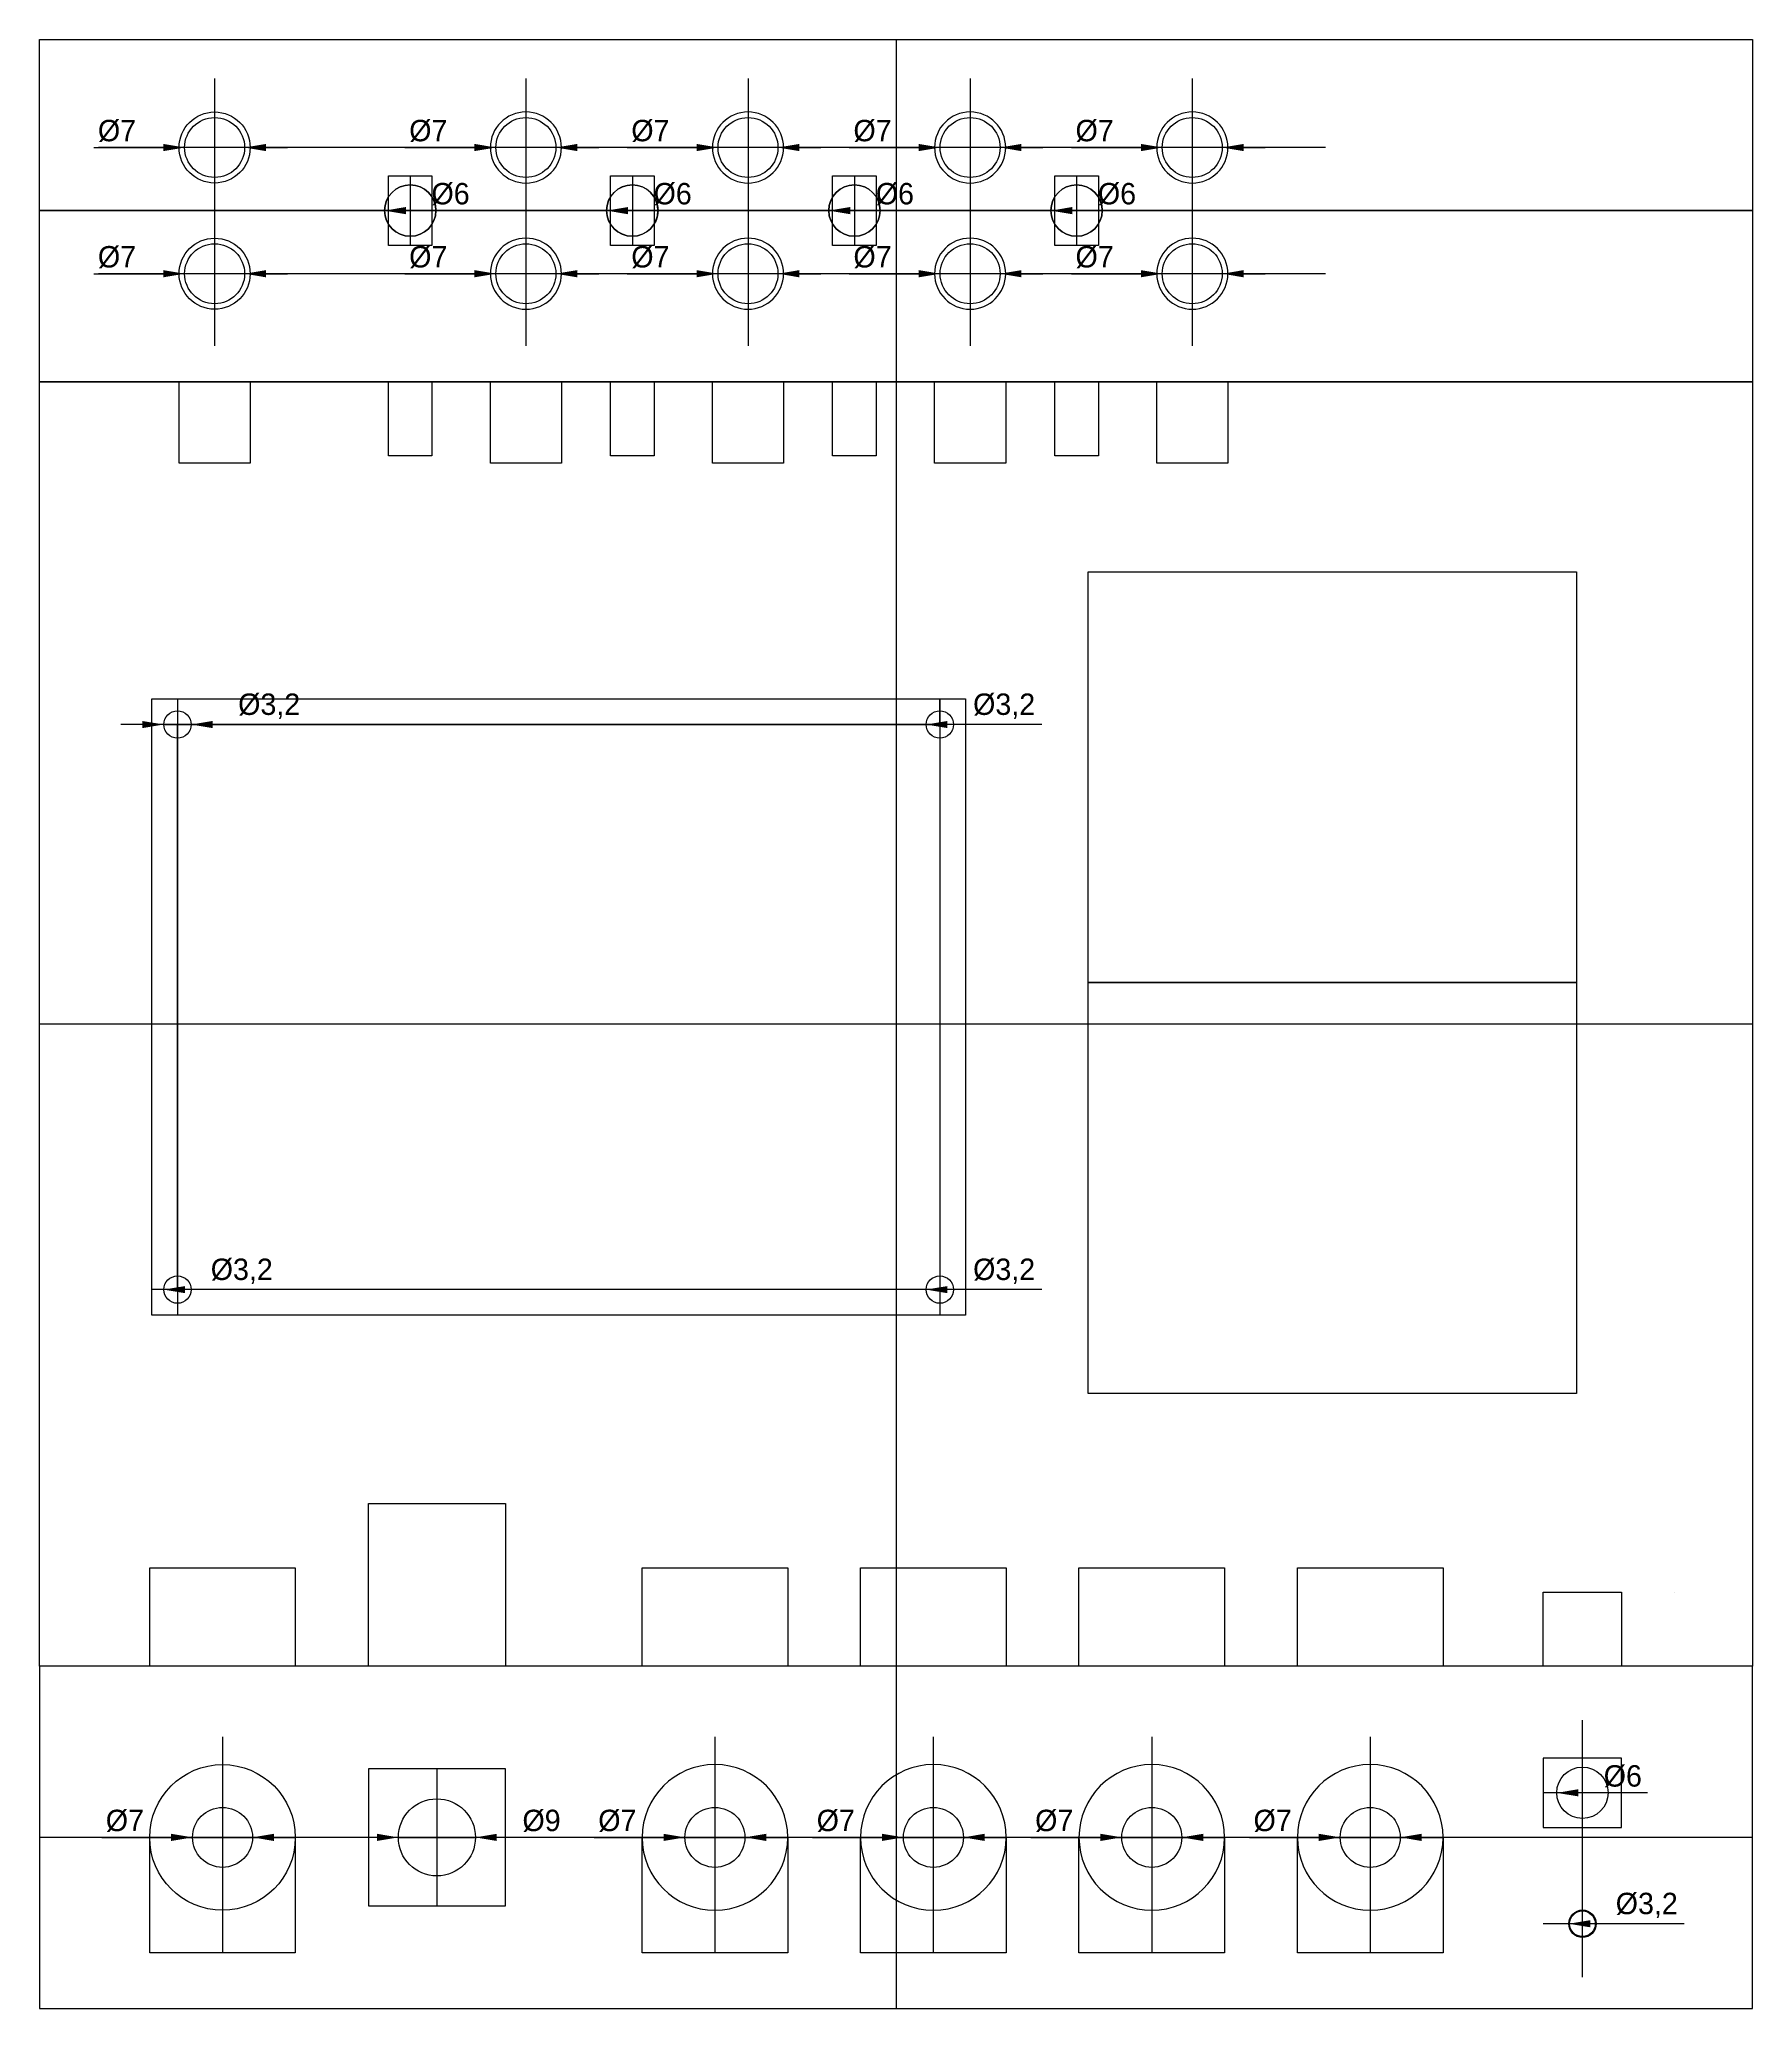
# Model space of a CAD drawing. Extents: x 0 to 200, y -40 to 190.
import ezdxf

# ---------------------------------------------------------------- set-up
doc = ezdxf.new("R2010")
doc.units = 0
doc.layers.get('DEFPOINTS').update_dxf_attribs({"linetype": 'CONTINUOUS'})
for name, color, linetype in [('ANNOTATION', 7, 'CONTINUOUS'), ('CASE', 7, 'CONTINUOUS'), ('DENCHI_BOX', 112, 'CONTINUOUS'), ('GUIDE', 7, 'CONTINUOUS'), ('HOJO_SEN', 195, 'CONTINUOUS'), ('HOLE', 130, 'CONTINUOUS'), ('KIBAN', 112, 'CONTINUOUS'), ('LED', 112, 'CONTINUOUS'), ('PHONE_JACK', 112, 'CONTINUOUS'), ('RCA_JACK', 112, 'CONTINUOUS'), ('SWITCH', 112, 'CONTINUOUS'), ('VOLUME', 112, 'CONTINUOUS')]:
    doc.layers.add(name, color=color, linetype=linetype)
doc.dimstyles.get("Standard").update_dxf_attribs({"dimtxt": 0.18, "dimasz": 0.18, "dimexe": 0.18, "dimexo": 0.0625, "dimgap": 0.09, "dimtad": 0, "dimtih": 1, "dimtoh": 1, "dimzin": 0, "dimcen": 0.09, "dimazin": 3, "dimtfac": 1, "dimtofl": 0, "dimtmove": 0, "dimatfit": 3})

# ---------------------------------------------------------------- blocks, each defined once
blk = doc.blocks.new('*U1')
at = {"layer": 'RCA_JACK'}
blk.add_lwpolyline([(-10.33, -20.51), (-2.03, -20.51), (-2.03, -11.01), (-10.33, -11.01)], close=True, dxfattribs=at)
for centre in [(-6.18, 16.36), (-6.18, 1.62)]:
    blk.add_circle(centre, 4.15, dxfattribs=at)
at = {"layer": 'SWITCH'}
for points in [[(4.79, 4.92), (9.87, 4.92), (9.87, 13.05), (4.79, 13.05)], [(4.79, -19.65), (9.87, -19.65), (9.87, -11.01), (4.79, -11.01)]]:
    blk.add_lwpolyline(points, close=True, dxfattribs=at)
blk.add_circle((7.33, 8.99), 3, dxfattribs=at)
blk = doc.blocks.new('*U2')
at = {"layer": 'HOJO_SEN', "color": 0, "linetype": 'BYBLOCK'}
for p in [(-77.8, 0), (-51.86, 0), (-25.93, 0), (0, 0)]:
    blk.add_blockref('*U1', p, dxfattribs=at)
blk = doc.blocks.new('*U3')
at = {"layer": 'VOLUME'}
for points in [[(-8.5, 11), (8.5, 11), (8.5, 22.5), (-8.5, 22.5)], [(8.5, -9), (-8.5, -9), (-8.5, -22.5), (8.5, -22.5)]]:
    blk.add_lwpolyline(points, close=True, dxfattribs=at)
blk.add_circle((0, -9), 8.5, dxfattribs=at)
blk = doc.blocks.new('*U4')
at = {"layer": 'HOJO_SEN', "color": 0, "linetype": 'BYBLOCK'}
for p in [(0, 0), (25.5, 0), (51, 0), (76.5, 0)]:
    blk.add_blockref('*U3', p, dxfattribs=at)
blk = doc.blocks.new('*U46')
at = {"layer": 'ANNOTATION', "color": 0}
blk.add_text('Ø3,2', height=2.5, dxfattribs=at).set_placement((109, 111.1))
blk = doc.blocks.new('*D5')
at = {"layer": 'ANNOTATION', "color": 0}
blk.add_line((117.01, 109.98), (106.01, 109.98), dxfattribs=at)
blk.add_solid([(106.01, 110.39), (106.01, 109.56), (103.51, 109.98)], dxfattribs=at)
at = {"layer": 'DEFPOINTS', "color": 0}
for p in [(103.51, 109.98), (106.71, 109.98)]:
    blk.add_point(p, dxfattribs=at)
at = {"layer": 'ANNOTATION'}
blk.add_blockref('*U46', (0, 0), dxfattribs=at)
blk = doc.blocks.new('*U47')
at = {"layer": 'ANNOTATION', "color": 0}
blk.add_text('Ø3,2', height=2.5, dxfattribs=at).set_placement((109, 45.1))
blk = doc.blocks.new('*D6')
at = {"layer": 'ANNOTATION', "color": 0}
blk.add_line((117.01, 43.98), (106.01, 43.98), dxfattribs=at)
blk.add_solid([(106.01, 44.39), (106.01, 43.56), (103.51, 43.98)], dxfattribs=at)
at = {"layer": 'DEFPOINTS', "color": 0}
for p in [(103.51, 43.98), (106.71, 43.98)]:
    blk.add_point(p, dxfattribs=at)
at = {"layer": 'ANNOTATION'}
blk.add_blockref('*U47', (0, 0), dxfattribs=at)
blk = doc.blocks.new('*U49')
at = {"layer": 'ANNOTATION', "color": 0}
blk.add_text('Ø3,2', height=2.5, dxfattribs=at).set_placement((23.2, 111.1))
blk = doc.blocks.new('*D7')
at = {"layer": 'ANNOTATION', "color": 0}
for p, q in [((12.01, 109.98), (9.51, 109.98)), ((14.51, 109.98), (17.71, 109.98)), ((31.21, 109.98), (20.21, 109.98))]:
    blk.add_line(p, q, dxfattribs=at)
for points in [[(12.01, 110.39), (12.01, 109.56), (14.51, 109.98)], [(20.21, 110.39), (20.21, 109.56), (17.71, 109.98)]]:
    blk.add_solid(points, dxfattribs=at)
at = {"layer": 'DEFPOINTS', "color": 0}
for p in [(14.51, 109.98), (17.71, 109.98)]:
    blk.add_point(p, dxfattribs=at)
at = {"layer": 'ANNOTATION'}
blk.add_blockref('*U49', (0, 0), dxfattribs=at)
blk = doc.blocks.new('*U50')
at = {"layer": 'ANNOTATION', "color": 0}
blk.add_text('Ø3,2', height=2.5, dxfattribs=at).set_placement((20, 45.1))
blk = doc.blocks.new('*D8')
at = {"layer": 'ANNOTATION', "color": 0}
blk.add_line((28.01, 43.98), (17.01, 43.98), dxfattribs=at)
blk.add_solid([(17.01, 44.39), (17.01, 43.56), (14.51, 43.98)], dxfattribs=at)
at = {"layer": 'DEFPOINTS', "color": 0}
for p in [(14.51, 43.98), (17.71, 43.98)]:
    blk.add_point(p, dxfattribs=at)
at = {"layer": 'ANNOTATION'}
blk.add_blockref('*U50', (0, 0), dxfattribs=at)
blk = doc.blocks.new('*U51')
at = {"layer": 'ANNOTATION', "color": 0}
blk.add_text('Ø3,2', height=2.5, dxfattribs=at).set_placement((184.02, -28.97))
blk = doc.blocks.new('*D9')
at = {"layer": 'ANNOTATION', "color": 0}
blk.add_line((192.03, -30.09), (181.04, -30.09), dxfattribs=at)
blk.add_solid([(181.04, -29.67), (181.04, -30.5), (178.54, -30.09)], dxfattribs=at)
at = {"layer": 'DEFPOINTS', "color": 0}
for p in [(178.54, -30.09), (181.74, -30.09)]:
    blk.add_point(p, dxfattribs=at)
at = {"layer": 'ANNOTATION'}
blk.add_blockref('*U51', (0, 0), dxfattribs=at)
blk = doc.blocks.new('*U52')
at = {"layer": 'ANNOTATION', "color": 0}
blk.add_text('Ø6', height=2.5, dxfattribs=at).set_placement((182.62, -14.07))
blk = doc.blocks.new('*D10')
at = {"layer": 'ANNOTATION', "color": 0}
blk.add_line((187.75, -14.8), (179.64, -14.8), dxfattribs=at)
blk.add_solid([(179.64, -14.38), (179.64, -15.21), (177.14, -14.8)], dxfattribs=at)
at = {"layer": 'DEFPOINTS', "color": 0}
for p in [(177.14, -14.8), (183.14, -14.8)]:
    blk.add_point(p, dxfattribs=at)
at = {"layer": 'ANNOTATION'}
blk.add_blockref('*U52', (0, 0), dxfattribs=at)
blk = doc.blocks.new('*U48')
at = {"layer": 'ANNOTATION', "color": 0}
blk.add_text('Ø9', height=2.5, dxfattribs=at).set_placement((56.39, -19.27))
blk = doc.blocks.new('*D15')
at = {"layer": 'ANNOTATION', "color": 0}
for p, q in [((39.4, -20), (36.9, -20)), ((41.9, -20), (50.9, -20)), ((61.52, -20), (53.4, -20))]:
    blk.add_line(p, q, dxfattribs=at)
for points in [[(39.4, -19.58), (39.4, -20.42), (41.9, -20)], [(53.4, -19.58), (53.4, -20.42), (50.9, -20)]]:
    blk.add_solid(points, dxfattribs=at)
at = {"layer": 'DEFPOINTS', "color": 0}
for p in [(41.9, -20), (50.9, -20)]:
    blk.add_point(p, dxfattribs=at)
at = {"layer": 'ANNOTATION'}
blk.add_blockref('*U48', (0, 0), dxfattribs=at)
blk = doc.blocks.new('*U53')
at = {"layer": 'ANNOTATION', "color": 0}
blk.add_text('Ø6', height=2.5, dxfattribs=at).set_placement((45.77, 170.73))
blk = doc.blocks.new('*D27')
at = {"layer": 'ANNOTATION', "color": 0}
blk.add_line((50.9, 170), (42.79, 170), dxfattribs=at)
blk.add_solid([(42.79, 170.42), (42.79, 169.58), (40.29, 170)], dxfattribs=at)
at = {"layer": 'DEFPOINTS', "color": 0}
for p in [(40.29, 170), (46.29, 170)]:
    blk.add_point(p, dxfattribs=at)
at = {"layer": 'ANNOTATION'}
blk.add_blockref('*U53', (0, 0), dxfattribs=at)
blk = doc.blocks.new('*U54')
at = {"layer": 'ANNOTATION', "color": 0}
blk.add_text('Ø6', height=2.5, dxfattribs=at).set_placement((71.7, 170.73))
blk = doc.blocks.new('*D28')
at = {"layer": 'ANNOTATION', "color": 0}
blk.add_line((76.83, 170), (68.72, 170), dxfattribs=at)
blk.add_solid([(68.72, 170.42), (68.72, 169.58), (66.22, 170)], dxfattribs=at)
at = {"layer": 'DEFPOINTS', "color": 0}
for p in [(66.22, 170), (72.22, 170)]:
    blk.add_point(p, dxfattribs=at)
at = {"layer": 'ANNOTATION'}
blk.add_blockref('*U54', (0, 0), dxfattribs=at)
blk = doc.blocks.new('*U55')
at = {"layer": 'ANNOTATION', "color": 0}
blk.add_text('Ø6', height=2.5, dxfattribs=at).set_placement((97.64, 170.73))
blk = doc.blocks.new('*D29')
at = {"layer": 'ANNOTATION', "color": 0}
blk.add_line((102.76, 170), (94.65, 170), dxfattribs=at)
blk.add_solid([(94.65, 170.42), (94.65, 169.58), (92.15, 170)], dxfattribs=at)
at = {"layer": 'DEFPOINTS', "color": 0}
for p in [(92.15, 170), (98.15, 170)]:
    blk.add_point(p, dxfattribs=at)
at = {"layer": 'ANNOTATION'}
blk.add_blockref('*U55', (0, 0), dxfattribs=at)
blk = doc.blocks.new('*U56')
at = {"layer": 'ANNOTATION', "color": 0}
blk.add_text('Ø6', height=2.5, dxfattribs=at).set_placement((123.57, 170.73))
blk = doc.blocks.new('*D30')
at = {"layer": 'ANNOTATION', "color": 0}
blk.add_line((128.69, 170), (120.58, 170), dxfattribs=at)
blk.add_solid([(120.58, 170.42), (120.58, 169.58), (118.08, 170)], dxfattribs=at)
at = {"layer": 'DEFPOINTS', "color": 0}
for p in [(118.08, 170), (124.08, 170)]:
    blk.add_point(p, dxfattribs=at)
at = {"layer": 'ANNOTATION'}
blk.add_blockref('*U56', (0, 0), dxfattribs=at)
blk = doc.blocks.new('*U72')
at = {"layer": 'ANNOTATION', "color": 0}
blk.add_text('Ø7', height=2.5, dxfattribs=at).set_placement((6.83, 178.1))
blk = doc.blocks.new('*D31')
at = {"layer": 'ANNOTATION', "color": 0}
for p, q in [((6.35, 177.37), (14.46, 177.37)), ((23.96, 177.37), (16.96, 177.37)), ((26.46, 177.37), (28.96, 177.37))]:
    blk.add_line(p, q, dxfattribs=at)
for points in [[(14.46, 177.79), (14.46, 176.95), (16.96, 177.37)], [(26.46, 177.79), (26.46, 176.95), (23.96, 177.37)]]:
    blk.add_solid(points, dxfattribs=at)
at = {"layer": 'DEFPOINTS', "color": 0}
for p in [(16.96, 177.37), (23.96, 177.37)]:
    blk.add_point(p, dxfattribs=at)
at = {"layer": 'ANNOTATION'}
blk.add_blockref('*U72', (0, 0), dxfattribs=at)
blk = doc.blocks.new('*U73')
at = {"layer": 'ANNOTATION', "color": 0}
blk.add_text('Ø7', height=2.5, dxfattribs=at).set_placement((6.83, 163.36))
blk = doc.blocks.new('*D32')
at = {"layer": 'ANNOTATION', "color": 0}
for p, q in [((6.35, 162.63), (14.46, 162.63)), ((23.96, 162.63), (16.96, 162.63)), ((26.46, 162.63), (28.96, 162.63))]:
    blk.add_line(p, q, dxfattribs=at)
for points in [[(14.46, 163.05), (14.46, 162.21), (16.96, 162.63)], [(26.46, 163.05), (26.46, 162.21), (23.96, 162.63)]]:
    blk.add_solid(points, dxfattribs=at)
at = {"layer": 'DEFPOINTS', "color": 0}
for p in [(16.96, 162.63), (23.96, 162.63)]:
    blk.add_point(p, dxfattribs=at)
at = {"layer": 'ANNOTATION'}
blk.add_blockref('*U73', (0, 0), dxfattribs=at)
blk = doc.blocks.new('*U74')
at = {"layer": 'ANNOTATION', "color": 0}
blk.add_text('Ø7', height=2.5, dxfattribs=at).set_placement((43.17, 178.1))
blk = doc.blocks.new('*D33')
at = {"layer": 'ANNOTATION', "color": 0}
for p, q in [((42.68, 177.37), (50.79, 177.37)), ((60.29, 177.37), (53.29, 177.37)), ((62.79, 177.37), (65.29, 177.37))]:
    blk.add_line(p, q, dxfattribs=at)
for points in [[(50.79, 177.79), (50.79, 176.95), (53.29, 177.37)], [(62.79, 177.79), (62.79, 176.95), (60.29, 177.37)]]:
    blk.add_solid(points, dxfattribs=at)
at = {"layer": 'DEFPOINTS', "color": 0}
for p in [(53.29, 177.37), (60.29, 177.37)]:
    blk.add_point(p, dxfattribs=at)
at = {"layer": 'ANNOTATION'}
blk.add_blockref('*U74', (0, 0), dxfattribs=at)
blk = doc.blocks.new('*U75')
at = {"layer": 'ANNOTATION', "color": 0}
blk.add_text('Ø7', height=2.5, dxfattribs=at).set_placement((43.17, 163.36))
blk = doc.blocks.new('*D34')
at = {"layer": 'ANNOTATION', "color": 0}
for p, q in [((42.68, 162.63), (50.79, 162.63)), ((60.29, 162.63), (53.29, 162.63)), ((62.79, 162.63), (65.29, 162.63))]:
    blk.add_line(p, q, dxfattribs=at)
for points in [[(50.79, 163.05), (50.79, 162.21), (53.29, 162.63)], [(62.79, 163.05), (62.79, 162.21), (60.29, 162.63)]]:
    blk.add_solid(points, dxfattribs=at)
at = {"layer": 'DEFPOINTS', "color": 0}
for p in [(53.29, 162.63), (60.29, 162.63)]:
    blk.add_point(p, dxfattribs=at)
at = {"layer": 'ANNOTATION'}
blk.add_blockref('*U75', (0, 0), dxfattribs=at)
blk = doc.blocks.new('*U76')
at = {"layer": 'ANNOTATION', "color": 0}
blk.add_text('Ø7', height=2.5, dxfattribs=at).set_placement((69.1, 178.1))
blk = doc.blocks.new('*D35')
at = {"layer": 'ANNOTATION', "color": 0}
for p, q in [((68.61, 177.37), (76.72, 177.37)), ((86.22, 177.37), (79.22, 177.37)), ((88.72, 177.37), (91.22, 177.37))]:
    blk.add_line(p, q, dxfattribs=at)
for points in [[(76.72, 177.79), (76.72, 176.95), (79.22, 177.37)], [(88.72, 177.79), (88.72, 176.95), (86.22, 177.37)]]:
    blk.add_solid(points, dxfattribs=at)
at = {"layer": 'DEFPOINTS', "color": 0}
for p in [(79.22, 177.37), (86.22, 177.37)]:
    blk.add_point(p, dxfattribs=at)
at = {"layer": 'ANNOTATION'}
blk.add_blockref('*U76', (0, 0), dxfattribs=at)
blk = doc.blocks.new('*U77')
at = {"layer": 'ANNOTATION', "color": 0}
blk.add_text('Ø7', height=2.5, dxfattribs=at).set_placement((69.1, 163.36))
blk = doc.blocks.new('*D36')
at = {"layer": 'ANNOTATION', "color": 0}
for p, q in [((68.61, 162.63), (76.72, 162.63)), ((86.22, 162.63), (79.22, 162.63)), ((88.72, 162.63), (91.22, 162.63))]:
    blk.add_line(p, q, dxfattribs=at)
for points in [[(76.72, 163.05), (76.72, 162.21), (79.22, 162.63)], [(88.72, 163.05), (88.72, 162.21), (86.22, 162.63)]]:
    blk.add_solid(points, dxfattribs=at)
at = {"layer": 'DEFPOINTS', "color": 0}
for p in [(79.22, 162.63), (86.22, 162.63)]:
    blk.add_point(p, dxfattribs=at)
at = {"layer": 'ANNOTATION'}
blk.add_blockref('*U77', (0, 0), dxfattribs=at)
blk = doc.blocks.new('*U78')
at = {"layer": 'ANNOTATION', "color": 0}
blk.add_text('Ø7', height=2.5, dxfattribs=at).set_placement((95.03, 178.1))
blk = doc.blocks.new('*D37')
at = {"layer": 'ANNOTATION', "color": 0}
for p, q in [((94.55, 177.37), (102.65, 177.37)), ((112.15, 177.37), (105.15, 177.37)), ((114.65, 177.37), (117.15, 177.37))]:
    blk.add_line(p, q, dxfattribs=at)
for points in [[(102.65, 177.79), (102.65, 176.95), (105.15, 177.37)], [(114.65, 177.79), (114.65, 176.95), (112.15, 177.37)]]:
    blk.add_solid(points, dxfattribs=at)
at = {"layer": 'DEFPOINTS', "color": 0}
for p in [(105.15, 177.37), (112.15, 177.37)]:
    blk.add_point(p, dxfattribs=at)
at = {"layer": 'ANNOTATION'}
blk.add_blockref('*U78', (0, 0), dxfattribs=at)
blk = doc.blocks.new('*U79')
at = {"layer": 'ANNOTATION', "color": 0}
blk.add_text('Ø7', height=2.5, dxfattribs=at).set_placement((95.03, 163.36))
blk = doc.blocks.new('*D38')
at = {"layer": 'ANNOTATION', "color": 0}
for p, q in [((94.55, 162.63), (102.65, 162.63)), ((112.15, 162.63), (105.15, 162.63)), ((114.65, 162.63), (117.15, 162.63))]:
    blk.add_line(p, q, dxfattribs=at)
for points in [[(102.65, 163.05), (102.65, 162.21), (105.15, 162.63)], [(114.65, 163.05), (114.65, 162.21), (112.15, 162.63)]]:
    blk.add_solid(points, dxfattribs=at)
at = {"layer": 'DEFPOINTS', "color": 0}
for p in [(105.15, 162.63), (112.15, 162.63)]:
    blk.add_point(p, dxfattribs=at)
at = {"layer": 'ANNOTATION'}
blk.add_blockref('*U79', (0, 0), dxfattribs=at)
blk = doc.blocks.new('*U80')
at = {"layer": 'ANNOTATION', "color": 0}
blk.add_text('Ø7', height=2.5, dxfattribs=at).set_placement((120.96, 178.1))
blk = doc.blocks.new('*D39')
at = {"layer": 'ANNOTATION', "color": 0}
for p, q in [((120.48, 177.37), (128.59, 177.37)), ((138.09, 177.37), (131.09, 177.37)), ((140.59, 177.37), (143.09, 177.37))]:
    blk.add_line(p, q, dxfattribs=at)
for points in [[(128.59, 177.79), (128.59, 176.95), (131.09, 177.37)], [(140.59, 177.79), (140.59, 176.95), (138.09, 177.37)]]:
    blk.add_solid(points, dxfattribs=at)
at = {"layer": 'DEFPOINTS', "color": 0}
for p in [(131.09, 177.37), (138.09, 177.37)]:
    blk.add_point(p, dxfattribs=at)
at = {"layer": 'ANNOTATION'}
blk.add_blockref('*U80', (0, 0), dxfattribs=at)
blk = doc.blocks.new('*U81')
at = {"layer": 'ANNOTATION', "color": 0}
blk.add_text('Ø7', height=2.5, dxfattribs=at).set_placement((120.96, 163.36))
blk = doc.blocks.new('*D40')
at = {"layer": 'ANNOTATION', "color": 0}
for p, q in [((120.48, 162.63), (128.59, 162.63)), ((138.09, 162.63), (131.09, 162.63)), ((140.59, 162.63), (143.09, 162.63))]:
    blk.add_line(p, q, dxfattribs=at)
for points in [[(128.59, 163.05), (128.59, 162.21), (131.09, 162.63)], [(140.59, 163.05), (140.59, 162.21), (138.09, 162.63)]]:
    blk.add_solid(points, dxfattribs=at)
at = {"layer": 'DEFPOINTS', "color": 0}
for p in [(131.09, 162.63), (138.09, 162.63)]:
    blk.add_point(p, dxfattribs=at)
at = {"layer": 'ANNOTATION'}
blk.add_blockref('*U81', (0, 0), dxfattribs=at)
blk = doc.blocks.new('*U82')
at = {"layer": 'ANNOTATION', "color": 0}
blk.add_text('Ø7', height=2.5, dxfattribs=at).set_placement((7.75, -19.27))
blk = doc.blocks.new('*D41')
at = {"layer": 'ANNOTATION', "color": 0}
for p, q in [((7.27, -20), (15.38, -20)), ((24.88, -20), (17.88, -20)), ((27.38, -20), (29.88, -20))]:
    blk.add_line(p, q, dxfattribs=at)
for points in [[(15.38, -19.58), (15.38, -20.42), (17.88, -20)], [(27.38, -19.58), (27.38, -20.42), (24.88, -20)]]:
    blk.add_solid(points, dxfattribs=at)
at = {"layer": 'DEFPOINTS', "color": 0}
for p in [(17.88, -20), (24.88, -20)]:
    blk.add_point(p, dxfattribs=at)
at = {"layer": 'ANNOTATION'}
blk.add_blockref('*U82', (0, 0), dxfattribs=at)
blk = doc.blocks.new('*U83')
at = {"layer": 'ANNOTATION', "color": 0}
blk.add_text('Ø7', height=2.5, dxfattribs=at).set_placement((65.24, -19.27))
blk = doc.blocks.new('*D42')
at = {"layer": 'ANNOTATION', "color": 0}
for p, q in [((64.75, -20), (72.86, -20)), ((82.36, -20), (75.36, -20)), ((84.86, -20), (87.36, -20))]:
    blk.add_line(p, q, dxfattribs=at)
for points in [[(72.86, -19.58), (72.86, -20.42), (75.36, -20)], [(84.86, -19.58), (84.86, -20.42), (82.36, -20)]]:
    blk.add_solid(points, dxfattribs=at)
at = {"layer": 'DEFPOINTS', "color": 0}
for p in [(75.36, -20), (82.36, -20)]:
    blk.add_point(p, dxfattribs=at)
at = {"layer": 'ANNOTATION'}
blk.add_blockref('*U83', (0, 0), dxfattribs=at)
blk = doc.blocks.new('*U84')
at = {"layer": 'ANNOTATION', "color": 0}
blk.add_text('Ø7', height=2.5, dxfattribs=at).set_placement((90.74, -19.27))
blk = doc.blocks.new('*D43')
at = {"layer": 'ANNOTATION', "color": 0}
for p, q in [((90.25, -20), (98.36, -20)), ((107.86, -20), (100.86, -20)), ((110.36, -20), (112.86, -20))]:
    blk.add_line(p, q, dxfattribs=at)
for points in [[(98.36, -19.58), (98.36, -20.42), (100.86, -20)], [(110.36, -19.58), (110.36, -20.42), (107.86, -20)]]:
    blk.add_solid(points, dxfattribs=at)
at = {"layer": 'DEFPOINTS', "color": 0}
for p in [(100.86, -20), (107.86, -20)]:
    blk.add_point(p, dxfattribs=at)
at = {"layer": 'ANNOTATION'}
blk.add_blockref('*U84', (0, 0), dxfattribs=at)
blk = doc.blocks.new('*U85')
at = {"layer": 'ANNOTATION', "color": 0}
blk.add_text('Ø7', height=2.5, dxfattribs=at).set_placement((116.24, -19.27))
blk = doc.blocks.new('*D44')
at = {"layer": 'ANNOTATION', "color": 0}
for p, q in [((115.75, -20), (123.86, -20)), ((133.36, -20), (126.36, -20)), ((135.86, -20), (138.36, -20))]:
    blk.add_line(p, q, dxfattribs=at)
for points in [[(123.86, -19.58), (123.86, -20.42), (126.36, -20)], [(135.86, -19.58), (135.86, -20.42), (133.36, -20)]]:
    blk.add_solid(points, dxfattribs=at)
at = {"layer": 'DEFPOINTS', "color": 0}
for p in [(126.36, -20), (133.36, -20)]:
    blk.add_point(p, dxfattribs=at)
at = {"layer": 'ANNOTATION'}
blk.add_blockref('*U85', (0, 0), dxfattribs=at)
blk = doc.blocks.new('*U86')
at = {"layer": 'ANNOTATION', "color": 0}
blk.add_text('Ø7', height=2.5, dxfattribs=at).set_placement((141.74, -19.27))
blk = doc.blocks.new('*D45')
at = {"layer": 'ANNOTATION', "color": 0}
for p, q in [((141.25, -20), (149.36, -20)), ((158.86, -20), (151.86, -20)), ((161.36, -20), (163.86, -20))]:
    blk.add_line(p, q, dxfattribs=at)
for points in [[(149.36, -19.58), (149.36, -20.42), (151.86, -20)], [(161.36, -19.58), (161.36, -20.42), (158.86, -20)]]:
    blk.add_solid(points, dxfattribs=at)
at = {"layer": 'DEFPOINTS', "color": 0}
for p in [(151.86, -20), (158.86, -20)]:
    blk.add_point(p, dxfattribs=at)
at = {"layer": 'ANNOTATION'}
blk.add_blockref('*U86', (0, 0), dxfattribs=at)

msp = doc.modelspace()

# ---------------------------------------------------------------- linework, layer by layer
at = {"layer": 'CASE'}
for points in [[(200, 150), (0, 150), (0, 190), (200, 190)], [(200, 0), (0, 0), (0, 150), (200, 150)], [(200, 0), (0, 0), (0, -40), (200, -40)]]:
    msp.add_lwpolyline(points, close=True, dxfattribs=at)
at = {"layer": 'DENCHI_BOX'}
for points in [[(179.424, 79.828), (122.424, 79.828), (122.424, 127.828), (179.424, 127.828)], [(179.424, 31.828), (122.424, 31.828), (122.424, 79.828), (179.424, 79.828)]]:
    msp.add_lwpolyline(points, close=True, dxfattribs=at)
at = {"layer": 'GUIDE'}
for p, q in [((20.456, 185.435), (20.456, 154.22)), ((56.791, 185.435), (56.791, 154.22)), ((82.723, 185.435), (82.723, 154.22)), ((108.655, 185.435), (108.655, 154.22)), ((134.586, 185.435), (134.586, 154.22)), ((150.145, 177.37), (6.895, 177.37)), ((43.288, 174.065), (43.288, 165.935)), ((69.22, 174.065), (69.22, 165.935)), ((95.152, 174.065), (95.152, 165.935)), ((121.084, 174.065), (121.084, 165.935)), ((127.609, 170), (35.303, 170)), ((150.145, 162.63), (6.895, 162.63)), ((16.115, 112.976), (16.115, 40.976)), ((105.115, 109.976), (105.115, 112.976)), ((105.115, 112.976), (105.115, 40.976)), ((108.115, 109.976), (13.115, 109.976)), ((108.115, 43.976), (13.115, 43.976)), ((180.139, -36.33), (180.139, -6.318)), ((21.377, -8.245), (21.377, -33.5)), ((78.863, -8.245), (78.863, -33.5)), ((104.363, -33.5), (104.363, -8.245)), ((129.863, -8.245), (129.863, -33.5)), ((155.363, -8.245), (155.363, -33.5)), ((46.402, -12), (46.402, -28)), ((184.709, -14.796), (175.569, -14.796)), ((184.709, -20), (12.877, -20)), ((184.709, -30.088), (175.569, -30.088))]:
    msp.add_line(p, q, dxfattribs=at)
at = {"layer": 'HOJO_SEN'}
for p, q in [((100, 190), (100, -40)), ((200, 170), (0, 170)), ((0, 170), (200, 170)), ((200, 170), (0, 170)), ((200, 75), (0, 75)), ((200, -20), (0, -20))]:
    msp.add_line(p, q, dxfattribs=at)
msp.add_lwpolyline([(105.115, 43.976), (16.115, 43.976), (16.115, 109.976), (105.115, 109.976)], close=True, dxfattribs=at)
at = {"layer": 'HOLE'}
for p, q in [((20.456, 185.435), (20.456, 154.22)), ((56.791, 185.435), (56.791, 154.22)), ((82.723, 185.435), (82.723, 154.22)), ((108.655, 185.435), (108.655, 154.22)), ((134.586, 185.435), (134.586, 154.22)), ((150.145, 177.37), (6.895, 177.37)), ((150.145, 162.63), (6.895, 162.63))]:
    msp.add_line(p, q, dxfattribs=at)
for centre, radius in [((20.456, 177.37), 3.5), ((56.791, 177.37), 3.5), ((82.723, 177.37), 3.5), ((108.655, 177.37), 3.5), ((134.586, 177.37), 3.5), ((43.288, 170), 3), ((69.22, 170), 3), ((95.152, 170), 3), ((121.084, 170), 3), ((20.456, 162.63), 3.5), ((56.791, 162.63), 3.5), ((82.723, 162.63), 3.5), ((108.655, 162.63), 3.5), ((134.586, 162.63), 3.5), ((16.115, 109.976), 1.6), ((105.115, 109.976), 1.6), ((16.115, 43.976), 1.6), ((105.115, 43.976), 1.6), ((180.139, -14.796), 3), ((46.402, -20), 4.5), ((21.377, -20), 3.5), ((78.863, -20), 3.5), ((104.363, -20), 3.5), ((129.863, -20), 3.5), ((155.363, -20), 3.5), ((180.139, -30.088), 1.6)]:
    msp.add_circle(centre, radius, dxfattribs=at)
at = {"layer": 'KIBAN'}
msp.add_lwpolyline([(108.115, 40.976), (13.115, 40.976), (13.115, 112.976), (108.115, 112.976)], close=True, dxfattribs=at)
at = {"layer": 'LED'}
msp.add_circle((180.139, -30.088), 1.5, dxfattribs=at)
at = {"layer": 'PHONE_JACK'}
for points in [[(54.402, 0), (38.402, 0), (38.402, 19), (54.402, 19)], [(54.402, -12), (38.402, -12), (38.402, -28), (54.402, -28)]]:
    msp.add_lwpolyline(points, close=True, dxfattribs=at)
msp.add_circle((46.402, -20), 4.5, dxfattribs=at)
at = {"layer": 'RCA_JACK'}
msp.add_lwpolyline([(24.606, 140.5), (16.306, 140.5), (16.306, 150), (24.606, 150)], close=True, dxfattribs=at)
for centre in [(20.456, 177.37), (20.456, 162.63)]:
    msp.add_circle(centre, 4.15, dxfattribs=at)
at = {"layer": 'SWITCH'}
for points in [[(184.709, 0), (175.569, 0), (175.569, 8.64), (184.709, 8.64)], [(190.86, 8.64), (190.86, 8.64), (190.86, 8.64), (190.86, 8.64)], [(184.709, -10.731), (175.569, -10.731), (175.569, -18.861), (184.709, -18.861)]]:
    msp.add_lwpolyline(points, close=True, dxfattribs=at)
msp.add_circle((180.139, -14.796), 3, dxfattribs=at)
at = {"layer": 'VOLUME'}
for points in [[(29.877, 0), (12.877, 0), (12.877, 11.5), (29.877, 11.5)], [(12.877, -20), (29.877, -20), (29.877, -33.5), (12.877, -33.5)]]:
    msp.add_lwpolyline(points, close=True, dxfattribs=at)
msp.add_circle((21.377, -20), 8.5, dxfattribs=at)

# ---------------------------------------------------------------- block references
at = {"layer": 'HOJO_SEN', "xscale": -1}
for name, p in [('*U2', (50.615, 161.01)), ('*U4', (155.363, -11))]:
    msp.add_blockref(name, p, dxfattribs=at)

# ---------------------------------------------------------------- dimensions: what is measured, and where the dimension line sits
at = {"layer": 'ANNOTATION'}
for p1, p2, picture, middle in [((23.956, 177.37), (16.956, 177.37), '*D31', (9.152, 179.342)), ((60.291, 177.37), (53.291, 177.37), '*D33', (45.486, 179.342)), ((86.223, 177.37), (79.223, 177.37), '*D35', (71.418, 179.342)), ((112.155, 177.37), (105.155, 177.37), '*D37', (97.35, 179.342)), ((138.086, 177.37), (131.086, 177.37), '*D39', (123.282, 179.342)), ((23.956, 162.63), (16.956, 162.63), '*D32', (9.152, 164.601)), ((60.291, 162.63), (53.291, 162.63), '*D34', (45.486, 164.601)), ((86.223, 162.63), (79.223, 162.63), '*D36', (71.418, 164.601)), ((112.155, 162.63), (105.155, 162.63), '*D38', (97.35, 164.601)), ((138.086, 162.63), (131.086, 162.63), '*D40', (123.282, 164.601)), ((14.515, 109.976), (17.715, 109.976), '*D7', (26.963, 112.145)), ((24.877, -20), (17.877, -20), '*D41', (10.072, -18.029)), ((41.902, -20), (50.902, -20), '*D15', (58.709, -18.029)), ((82.363, -20), (75.363, -20), '*D42', (67.559, -18.029)), ((107.863, -20), (100.863, -20), '*D43', (93.059, -18.029)), ((133.363, -20), (126.363, -20), '*D44', (118.559, -18.029)), ((158.863, -20), (151.863, -20), '*D45', (144.059, -18.029))]:
    dim = msp.add_diameter_dim_2p(p1=p1, p2=p2, dimstyle='Standard', dxfattribs=at)
    dim.commit()
    dim.dimension.update_dxf_attribs({"geometry": picture, "text_midpoint": middle})
for p1, p2, picture, middle in [((46.288, 170), (40.288, 170), '*D27', (48.092, 170)), ((72.22, 170), (66.22, 170), '*D28', (74.024, 170)), ((98.152, 170), (92.152, 170), '*D29', (99.956, 170)), ((124.084, 170), (118.084, 170), '*D30', (125.887, 170)), ((106.715, 109.976), (103.515, 109.976), '*D5', (112.763, 109.976)), ((17.715, 43.976), (14.515, 43.976), '*D8', (23.763, 43.976)), ((106.715, 43.976), (103.515, 43.976), '*D6', (112.763, 43.976)), ((183.139, -14.796), (177.139, -14.796), '*D10', (184.943, -14.796)), ((181.739, -30.088), (178.539, -30.088), '*D9', (187.787, -30.088))]:
    dim = msp.add_diameter_dim_2p(p1=p1, p2=p2, dimstyle='Standard', dxfattribs=at)
    dim.commit()
    dim.dimension.update_dxf_attribs({"geometry": picture, "text_midpoint": middle, "dimtype": 131})

doc.saveas('drawing.dxf')
